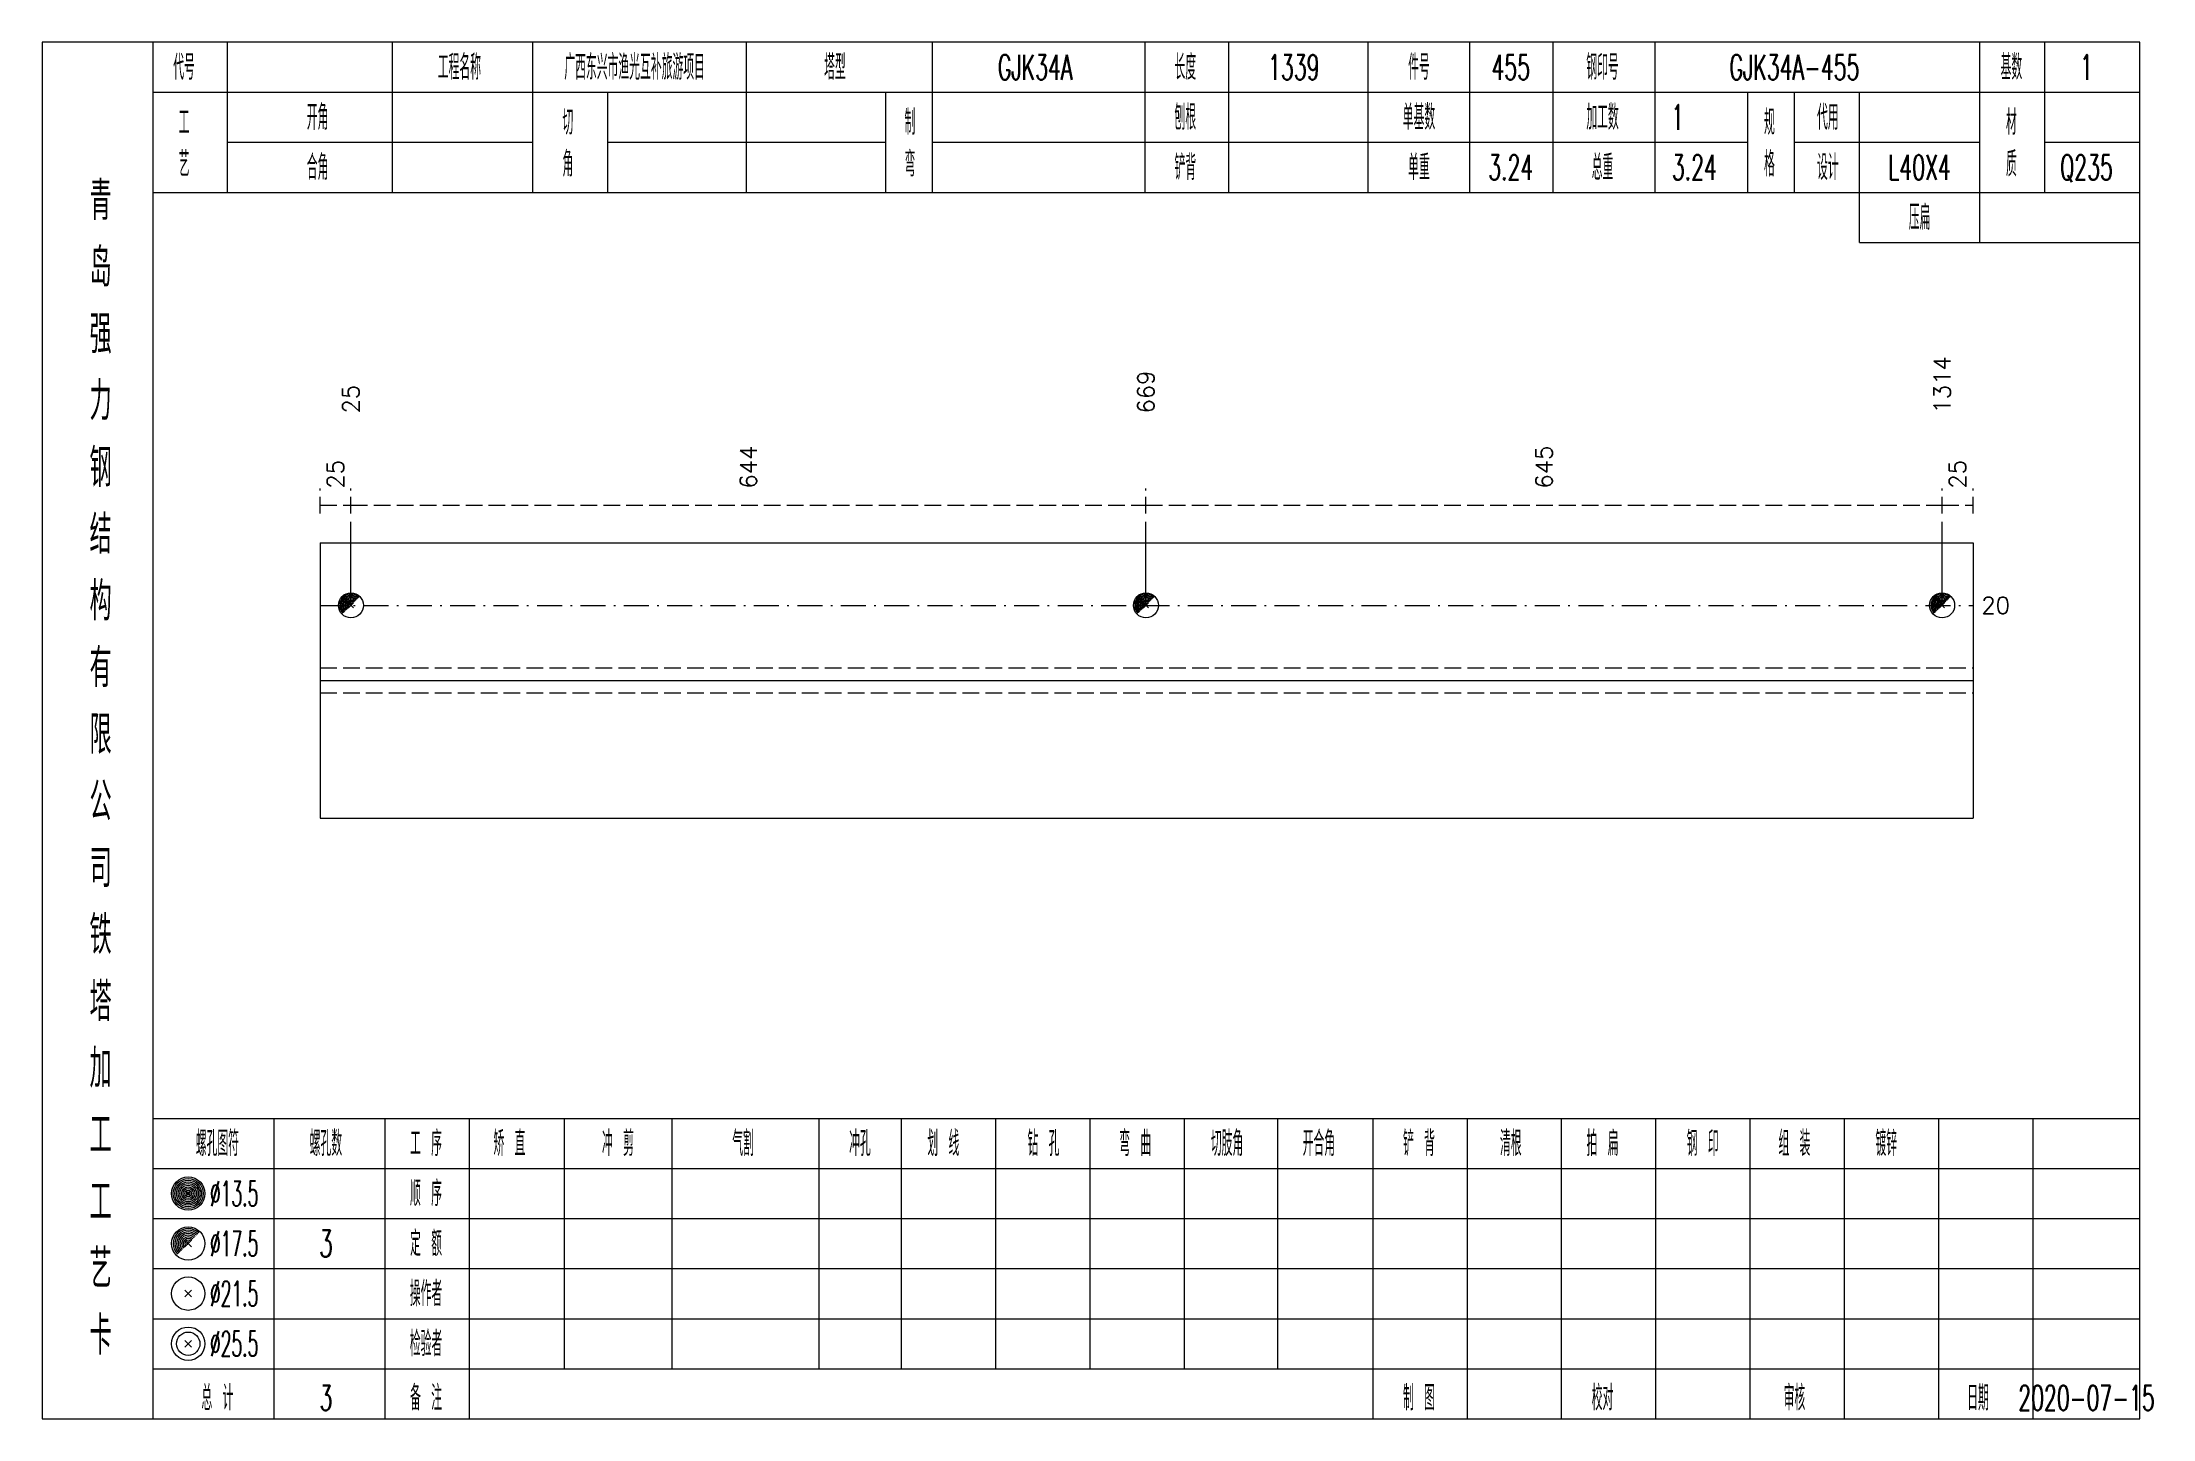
# Model space of a CAD drawing. Extents: x 0 to 2606, y -377 to 6479.
# Drawn here: x 784.2 to 1037.1, y 4550 to 4715 of the extents above; entities that cross this region are included whole.
import ezdxf
from ezdxf.enums import TextEntityAlignment as Align

# ---------------------------------------------------------------- set-up
doc = ezdxf.new("R2010")
doc.units = 0
doc.header["$MEASUREMENT"] = 0
doc.linetypes.add('一点画线', pattern=[5.2, 3, -1, 0.2, -1])
doc.linetypes.add('虚线', pattern=[2.75, 2, -0.75])
doc.layers.get('0').update_dxf_attribs({"linetype": 'CONTINUOUS', "lineweight": 25})
doc.layers.add('1', color=7, linetype='CONTINUOUS', lineweight=25)
doc.layers.add('4', color=7, linetype='CONTINUOUS', lineweight=25)
doc.styles.get("Standard").update_dxf_attribs({"font": 'simplex.shx', "width": 0.7, "height": 3, "bigfont": 'gbhzfs.shx'})

msp = doc.modelspace()

# ---------------------------------------------------------------- texts
at = {"color": 7, "linetype": 'Continuous', "lineweight": 13}
for s, p in [('1314', (1011.9, 4670.5)), ('669', (916.48, 4670.5)), ('25', (821.2, 4670.5))]:
    msp.add_text(s, height=2, rotation=90, dxfattribs=at).set_placement(p, align=Align.MIDDLE_LEFT)
at = {"color": 8, "linetype": 'Continuous', "lineweight": 9}
for s, p in [('25', (819.35, 4661.5)), ('644', (868.84, 4661.5)), ('645', (964.19, 4661.5)), ('25', (1013.75, 4661.5))]:
    msp.add_text(s, height=2, rotation=90, dxfattribs=at).set_placement(p, align=Align.MIDDLE_LEFT)
at = {"color": 7, "linetype": 'Continuous', "lineweight": 13}
msp.add_text('20', height=2, dxfattribs=at).set_placement((1016.6, 4647.5), align=Align.MIDDLE_LEFT)
at = {"layer": '4', "color": 1, "linetype": 'Continuous', "lineweight": 13}
for s, height, width, p in [('代号', 3, 0.6, (801.2, 4712)), ('工程名称', 3, 0.6, (834.2, 4712)), ('广西东兴市渔光互补旅游项目', 3, 0.6, (855.2, 4712)), ('塔型', 3, 0.6, (879.2, 4712)), ('GJK34A', 3, 0.6, (903.2, 4712)), ('长度', 3, 0.6, (921.2, 4712)), ('1339', 3, 0.6, (934.2, 4712)), ('件号', 3, 0.6, (949.2, 4712)), ('455', 3, 0.6, (960.2, 4712)), ('钢印号', 3, 0.6, (971.2, 4712)), ('GJK34A-455', 3, 0.6, (994.2, 4712)), ('基数', 3, 0.6, (1020.2, 4712)), ('1', 3, 0.6, (1029.2, 4712)), ('开角', 3, 0.6, (817.2, 4706)), ('刨根', 3, 0.6, (921.2, 4706)), ('单基数', 3, 0.6, (949.2, 4706)), ('加工数', 3, 0.6, (971.2, 4706)), ('1', 3, 0.6, (980.2, 4706)), ('代用', 3, 0.6, (998.2, 4706)), ('工', 3, 0.6, (801.2, 4705.4)), ('切', 3, 0.6, (847.2, 4705.4)), ('制', 3, 0.6, (888.2, 4705.4)), ('规', 3, 0.6, (991.2, 4705.4)), ('材', 3, 0.6, (1020.2, 4705.4)), ('艺', 3, 0.6, (801.2, 4700.4)), ('合角', 3, 0.6, (817.2, 4700)), ('角', 3, 0.6, (847.2, 4700.4)), ('弯', 3, 0.6, (888.2, 4700.4)), ('铲背', 3, 0.6, (921.2, 4700)), ('单重', 3, 0.6, (949.2, 4700)), ('3.24', 3, 0.6, (960.2, 4700)), ('总重', 3, 0.6, (971.2, 4700)), ('3.24', 3, 0.6, (982.2, 4700)), ('格', 3, 0.6, (991.2, 4700.4)), ('设计', 3, 0.6, (998.2, 4700)), ('L40X4', 3, 0.6, (1009.2, 4700)), ('质', 3, 0.6, (1020.2, 4700.4)), ('Q235', 3, 0.6, (1029.2, 4700)), ('青', 4.6, 0.8, (791.2, 4696)), ('压扁', 3, 0.6, (1009.2, 4694)), ('岛', 4.6, 0.8, (791.2, 4688)), ('强', 4.6, 0.8, (791.2, 4680)), ('力', 4.6, 0.8, (791.2, 4672)), ('钢', 4.6, 0.8, (791.2, 4664)), ('结', 4.6, 0.8, (791.2, 4656)), ('构', 4.6, 0.8, (791.2, 4648)), ('有', 4.6, 0.8, (791.2, 4640)), ('限', 4.6, 0.8, (791.2, 4632)), ('公', 4.6, 0.8, (791.2, 4624)), ('司', 4.6, 0.8, (791.2, 4616)), ('铁', 4.6, 0.8, (791.2, 4608)), ('塔', 4.6, 0.8, (791.2, 4600)), ('加', 4.6, 0.8, (791.2, 4592)), ('工', 4.6, 0.8, (791.2, 4584)), ('螺孔图符', 3, 0.6, (805.2, 4583)), ('螺孔数', 3, 0.6, (818.2, 4583)), ('工 序', 3, 0.6, (830.2, 4583)), ('矫 直', 3, 0.6, (840.2, 4583)), ('冲 剪', 3, 0.6, (853.2, 4583)), ('气割', 3, 0.6, (868.2, 4583)), ('冲孔', 3, 0.6, (882.2, 4583)), ('划 线', 3, 0.6, (892.2, 4583)), ('钻 孔', 3, 0.6, (904.2, 4583)), ('弯 曲', 3, 0.6, (915.2, 4583)), ('切肢角', 3, 0.6, (926.2, 4583)), ('开合角', 3, 0.6, (937.2, 4583)), ('铲 背', 3, 0.6, (949.2, 4583)), ('清根', 3, 0.6, (960.2, 4583)), ('拍 扁', 3, 0.6, (971.2, 4583)), ('钢 印', 3, 0.6, (983.2, 4583)), ('组 装', 3, 0.6, (994.2, 4583)), ('镀锌', 3, 0.6, (1005.2, 4583)), ('%%C13.5', 3, 0.5, (807.2, 4577)), ('顺 序', 3, 0.6, (830.2, 4577)), ('工', 4.6, 0.8, (791.2, 4576)), ('艺', 4.6, 0.8, (791.2, 4568)), ('%%C17.5', 3, 0.5, (807.2, 4571)), ('3', 3.2, 0.6, (818.2, 4571)), ('定 额', 3, 0.6, (830.2, 4571)), ('%%C21.5', 3, 0.5, (807.2, 4565)), ('操作者', 3, 0.6, (830.2, 4565)), ('卡', 4.6, 0.8, (791.2, 4560)), ('检验者', 3, 0.6, (830.2, 4559)), ('%%C25.5', 3, 0.5, (807.2, 4559)), ('总 计', 3, 0.6, (805.2, 4552.5)), ('3', 3, 0.6, (818.2, 4552.5)), ('备 注', 3, 0.6, (830.2, 4552.5)), ('制 图', 3, 0.6, (949.2, 4552.5)), ('校对', 3, 0.6, (971.2, 4552.5)), ('审核', 3, 0.6, (994.2, 4552.5)), ('日期', 3, 0.6, (1016.2, 4552.5)), ('2020-07-15', 3, 0.6, (1029.2, 4552.5))]:
    msp.add_text(s, height=height, dxfattribs=dict(at, width=width)).set_placement(p, align=Align.MIDDLE_CENTER)

# ---------------------------------------------------------------- linework, layer by layer
at = {"color": 8, "linetype": '虚线', "lineweight": 9}
for p, q in [((817.5, 4658.5), (817.5, 4661.5)), ((817.5, 4659.5), (821.2, 4659.5)), ((821.2, 4658.5), (821.2, 4661.5)), ((821.2, 4658.5), (821.2, 4661.5)), ((821.2, 4659.5), (916.48, 4659.5)), ((916.48, 4658.5), (916.48, 4661.5)), ((916.48, 4658.5), (916.48, 4661.5)), ((916.48, 4659.5), (1011.9, 4659.5)), ((1011.9, 4658.5), (1011.9, 4661.5)), ((1011.9, 4658.5), (1011.9, 4661.5)), ((1011.9, 4659.5), (1015.6, 4659.5)), ((1015.6, 4658.5), (1015.6, 4661.5))]:
    msp.add_line(p, q, dxfattribs=at)
at = {"color": 7, "linetype": 'Continuous', "lineweight": 13}
for p, q in [((821.2, 4647.5), (821.2, 4657.5)), ((916.48, 4647.5), (916.48, 4657.5)), ((1011.9, 4647.5), (1011.9, 4657.5))]:
    msp.add_line(p, q, dxfattribs=at)
at = {"color": 7, "linetype": 'Continuous', "lineweight": 18}
for p, q in [((817.5, 4655), (817.5, 4622)), ((817.5, 4655), (1015.6, 4655)), ((1015.6, 4655), (1015.6, 4622)), ((817.5, 4638.5), (1015.6, 4638.5))]:
    msp.add_line(p, q, dxfattribs=at)
at = {"color": 3, "linetype": '一点画线', "lineweight": 13}
msp.add_line((817.5, 4647.5), (1015.6, 4647.5), dxfattribs=at)
at = {"color": 7, "linetype": 'Continuous', "lineweight": 0}
for p, q in [((820.9, 4647.2), (821.5, 4647.8)), ((820.9, 4647.8), (821.5, 4647.2)), ((916.18, 4647.2), (916.78, 4647.8)), ((916.18, 4647.8), (916.78, 4647.2)), ((1011.6, 4647.2), (1012.2, 4647.8)), ((1011.6, 4647.8), (1012.2, 4647.2))]:
    msp.add_line(p, q, dxfattribs=at)
at = {"color": 1, "linetype": '虚线', "lineweight": 18}
for p, q in [((817.5, 4640), (1015.6, 4640)), ((817.5, 4637), (1015.6, 4637))]:
    msp.add_line(p, q, dxfattribs=at)
at = {"color": 7, "linetype": 'Continuous', "lineweight": 13}
for centre in [(821.2, 4647.5), (916.48, 4647.5), (1011.9, 4647.5)]:
    msp.add_circle(centre, 1.5, dxfattribs=at)
for centre, radius in [((821.2, 4647.5), 1.35), ((821.2, 4647.5), 1.2), ((821.2, 4647.5), 1.05), ((821.2, 4647.5), 0.9), ((821.2, 4647.5), 0.75), ((821.2, 4647.5), 0.6), ((821.2, 4647.5), 0.45), ((821.2, 4647.5), 0.3), ((821.2, 4647.5), 0.15), ((916.48, 4647.5), 1.35), ((916.48, 4647.5), 1.2), ((916.48, 4647.5), 1.05), ((916.48, 4647.5), 0.9), ((916.48, 4647.5), 0.75), ((916.48, 4647.5), 0.6), ((916.48, 4647.5), 0.45), ((916.48, 4647.5), 0.3), ((916.48, 4647.5), 0.15), ((1011.9, 4647.5), 1.35), ((1011.9, 4647.5), 1.2), ((1011.9, 4647.5), 1.05), ((1011.9, 4647.5), 0.9), ((1011.9, 4647.5), 0.75), ((1011.9, 4647.5), 0.6), ((1011.9, 4647.5), 0.45), ((1011.9, 4647.5), 0.3), ((1011.9, 4647.5), 0.15)]:
    msp.add_arc(centre, radius, 45, 225, dxfattribs=at)
at = {"layer": '1', "color": 7, "linetype": 'Continuous', "lineweight": 18}
msp.add_line((817.5, 4622), (1015.6, 4622), dxfattribs=at)
at = {"layer": '4', "color": 1, "linetype": 'Continuous', "lineweight": 18}
for p, q in [((797.5, 4550), (797.5, 4715)), ((806.4, 4697), (806.4, 4715)), ((826.2, 4697), (826.2, 4715)), ((843, 4697), (843, 4715)), ((868.6, 4697), (868.6, 4715)), ((890.9, 4697), (890.9, 4715)), ((916.4, 4697), (916.4, 4715)), ((926.4, 4697), (926.4, 4715)), ((943.1, 4697), (943.1, 4715)), ((955.3, 4697), (955.3, 4715)), ((965.3, 4697), (965.3, 4715)), ((977.5, 4697), (977.5, 4715)), ((1016.4, 4691), (1016.4, 4715)), ((1024.2, 4697), (1024.2, 4715)), ((797.5, 4709), (1035.6, 4709)), ((852, 4697), (852, 4709)), ((885.3, 4697), (885.3, 4709)), ((988.6, 4697), (988.6, 4709)), ((994.2, 4697), (994.2, 4709)), ((1002, 4691), (1002, 4709)), ((806.4, 4703), (843, 4703)), ((852, 4703), (885.3, 4703)), ((890.9, 4703), (988.6, 4703)), ((994.2, 4703), (1016.4, 4703)), ((1024.2, 4703), (1035.6, 4703)), ((797.5, 4697), (1035.6, 4697)), ((1002, 4691), (1035.6, 4691)), ((797.5, 4586), (1035.6, 4586)), ((812, 4550), (812, 4586)), ((825.3, 4550), (825.3, 4586)), ((835.4, 4550), (835.4, 4586)), ((846.8, 4556), (846.8, 4586)), ((859.7, 4556), (859.7, 4586)), ((877.3, 4556), (877.3, 4586)), ((887.2, 4556), (887.2, 4586)), ((898.5, 4556), (898.5, 4586)), ((909.8, 4556), (909.8, 4586)), ((921.1, 4556), (921.1, 4586)), ((932.3, 4556), (932.3, 4586)), ((943.7, 4556), (943.7, 4586)), ((955, 4556), (955, 4586)), ((966.3, 4556), (966.3, 4586)), ((977.6, 4556), (977.6, 4586)), ((988.9, 4556), (988.9, 4586)), ((1000.2, 4556), (1000.2, 4586)), ((1011.5, 4556), (1011.5, 4586)), ((1022.8, 4556), (1022.8, 4586)), ((797.5, 4580), (1035.6, 4580)), ((797.5, 4574), (1035.6, 4574)), ((797.5, 4568), (1035.6, 4568)), ((797.5, 4562), (1035.6, 4562)), ((797.5, 4556), (1035.6, 4556)), ((943.7, 4550), (943.7, 4556)), ((955, 4550), (955, 4556)), ((966.3, 4550), (966.3, 4556)), ((977.6, 4550), (977.6, 4556)), ((988.9, 4550), (988.9, 4556)), ((1000.2, 4550), (1000.2, 4556)), ((1011.5, 4550), (1011.5, 4556)), ((1022.8, 4550), (1022.8, 4556))]:
    msp.add_line(p, q, dxfattribs=at)
at = {"layer": '4', "color": 7, "linetype": 'Continuous', "lineweight": 13}
for p, q in [((801.5, 4576.8), (801.9, 4577.2)), ((801.9, 4576.8), (801.5, 4577.2)), ((801.3, 4564.6), (802.1, 4565.4)), ((802.1, 4564.6), (801.3, 4565.4)), ((801.3, 4558.6), (802.1, 4559.4)), ((802.1, 4558.6), (801.3, 4559.4))]:
    msp.add_line(p, q, dxfattribs=at)
at = {"layer": '4', "color": 7, "linetype": 'Continuous', "lineweight": 0}
for p, q in [((801.3, 4570.6), (802.1, 4571.4)), ((801.3, 4571.4), (802.1, 4570.6))]:
    msp.add_line(p, q, dxfattribs=at)
at = {"layer": '4', "color": 1, "linetype": 'Continuous', "lineweight": 18}
msp.add_lwpolyline([(784.2, 4715), (784.2, 4550), (1035.6, 4550), (1035.6, 4715)], close=True, dxfattribs=at)
at = {"layer": '4', "color": 7, "linetype": 'Continuous', "lineweight": 13}
for centre, radius in [((801.7, 4577), 2), ((801.7, 4577), 1.8), ((801.7, 4577), 1.6), ((801.7, 4577), 1.4), ((801.7, 4577), 1.2), ((801.7, 4577), 1), ((801.7, 4577), 0.8), ((801.7, 4577), 0.6), ((801.7, 4577), 0.4), ((801.7, 4577), 0.2), ((801.7, 4571), 2), ((801.7, 4565), 2), ((801.7, 4559), 2), ((801.7, 4559), 1.4)]:
    msp.add_circle(centre, radius, dxfattribs=at)
for radius in [1.8, 1.6, 1.4, 1.2, 1, 0.8, 0.6, 0.4, 0.2]:
    msp.add_arc((801.7, 4571), radius, 45, 225, dxfattribs=at)

msp.set_redraw_order([(e.dxf.handle, doc.entitydb.next_handle()) for e in msp.query("TEXT MTEXT ATTDEF DIMENSION ARC_DIMENSION")])  # texts and dimensions are drawn at this point

doc.saveas('drawing.dxf')
